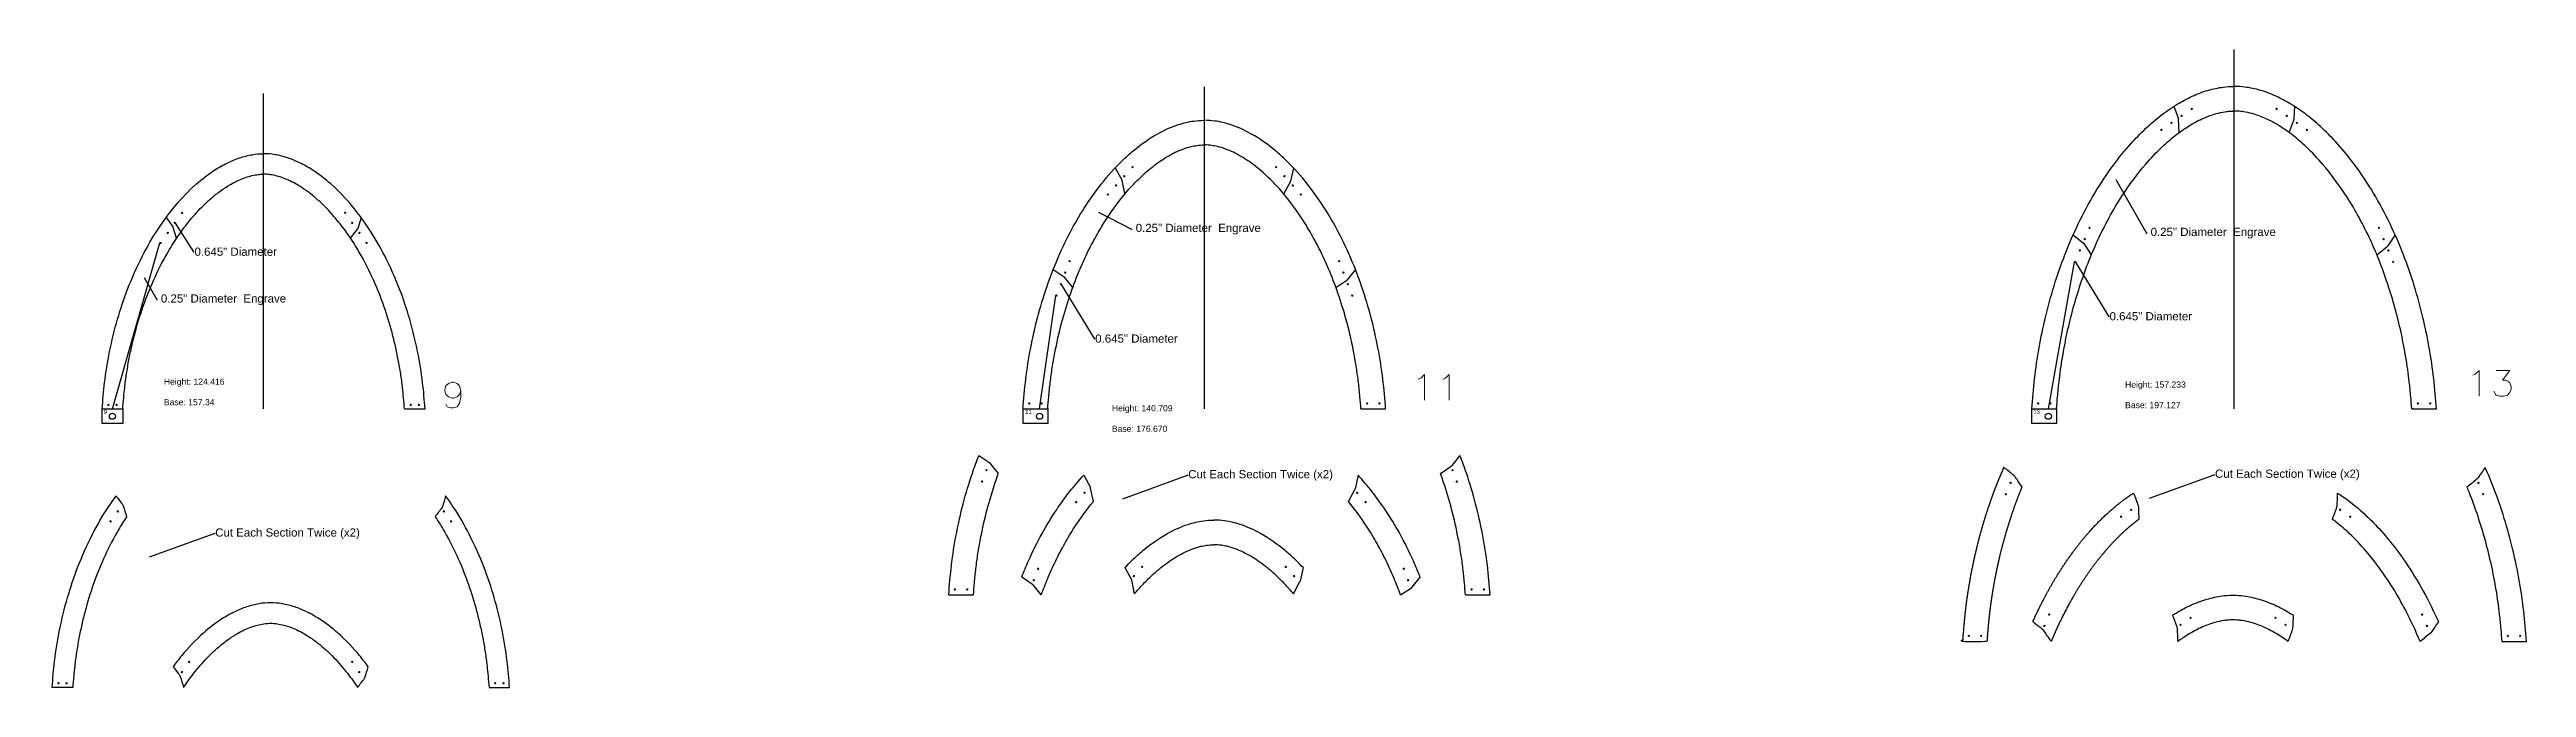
# Model space of a CAD drawing. Header units: inches. Extents: x -1683 to 11264, y -1696 to 4470.
# Drawn here: x 1567 to 2774, y -1476 to -1165 of the extents above; entities that cross this region are included whole.
import ezdxf
from ezdxf import colors
from ezdxf.entities.mleader import LeaderData, LeaderLine
from ezdxf.math import Vec2, Vec3

# ---------------------------------------------------------------- set-up
doc = ezdxf.new("R2010")
doc.units = ezdxf.units.IN
doc.header["$MEASUREMENT"] = 0
doc.layers.add('Anchoring', color=1, linetype='Continuous')
doc.layers.add('Annotation', color=7, linetype='Continuous', lineweight=9)
doc.layers.add('Drilling', color=3, linetype='Continuous', lineweight=13)
doc.styles.get("Standard").update_dxf_attribs({"font": 'Arial.ttf'})

msp = doc.modelspace()

# ---------------------------------------------------------------- texts
at = {"layer": 'Annotation', "attachment_point": 1}
for s, width, insert, char_height in [('Height: 124.416\\P \\PBase: 157.34', 45.21016, (1623.169, -1325.773), 3), ('Height: 157.233\\P \\PBase: 197.127', 45.21016, (2578.683, -1327.204), 3), ('Height: 140.709\\P \\PBase: 176.670', 45.21016, (2085.047, -1338.731), 3), ('9', 4, (1593.904, -1341.02), 2), ('11', 4, (2042.836, -1341.016), 2), ('13', 4, (2534.041, -1340.958), 2)]:
    msp.add_mtext_dynamic_manual_height_columns(s, width=width, gutter_width=1, heights=[0], dxfattribs=dict(at, insert=insert, char_height=char_height))

# ---------------------------------------------------------------- linework, layer by layer
for p, q in [((2631.821, -1340.609), (2631.821, -1165.419)), ((1671.783, -1340.609), (1671.783, -1186.775)), ((2130.101, -1340.609), (2130.101, -1183.64)), ((2602.479, -1193.093), (2604.692, -1199.153)), ((2661.164, -1193.093), (2660.889, -1199.539)), ((2605.026, -1205.9), (2604.752, -1199.454)), ((2658.617, -1205.9), (2660.83, -1199.839)), ((2086.724, -1223.031), (2089.956, -1228.932)), ((2091.433, -1235.794), (2090.058, -1229.208)), ((2168.769, -1235.794), (2172.001, -1229.893)), ((2173.478, -1223.031), (2172.103, -1229.617)), ((1624.26, -1247.34), (1627.627, -1251.78)), ((1629.401, -1257.429), (1627.787, -1252.095)), ((1714.165, -1257.429), (1717.532, -1252.988)), ((1719.306, -1247.34), (1717.693, -1252.674)), ((2553.392, -1255.764), (2558.469, -1259.801)), ((2562.302, -1265.403), (2558.676, -1260.025)), ((2701.341, -1265.403), (2706.418, -1261.366)), ((2710.251, -1255.764), (2706.625, -1261.143)), ((2056.498, -1272.571), (2061.804, -1276.13)), ((2065.995, -1281.35), (2062.031, -1276.34)), ((2194.207, -1281.35), (2199.513, -1277.791)), ((2203.705, -1272.571), (2199.74, -1277.581)), ((1593.113, -1340.609), (1603.146, -1340.609)), ((1740.42, -1340.609), (1750.453, -1340.609)), ((2041.766, -1340.609), (2053.805, -1340.609)), ((2206.397, -1340.609), (2218.436, -1340.609)), ((2533.261, -1340.609), (2545.298, -1340.609)), ((2718.345, -1340.609), (2730.382, -1340.609)), ((2020.294, -1363.215), (2025.6, -1366.774)), ((2254.613, -1363.215), (2250.649, -1368.225)), ((2029.792, -1371.994), (2025.827, -1366.984)), ((2071.358, -1372.934), (2074.589, -1378.836)), ((2204.977, -1372.934), (2203.602, -1379.52)), ((2245.116, -1371.994), (2250.422, -1368.435)), ((2076.067, -1385.697), (2074.691, -1379.111)), ((2200.268, -1385.697), (2203.5, -1379.796)), ((2041.131, -1422.474), (2046.437, -1426.033)), ((2091.419, -1417.875), (2094.651, -1423.776)), ((2178.173, -1417.875), (2176.798, -1424.461)), ((2235.203, -1422.474), (2231.239, -1427.484)), ((2005.563, -1431.253), (2017.602, -1431.253)), ((2050.629, -1431.253), (2046.664, -1426.243)), ((2096.128, -1430.638), (2094.753, -1424.052)), ((2173.465, -1430.638), (2176.696, -1424.737)), ((2225.706, -1431.253), (2231.012, -1427.694)), ((2257.306, -1431.253), (2269.345, -1431.253))]:
    msp.add_line(p, q)
for points, knots in [([(2533.261, -1340.609), (2533.647, -1335.671), (2534.429, -1325.67), (2536.669, -1310.769), (2539.786, -1295.665), (2543.922, -1280.546), (2549.193, -1265.288), (2555.748, -1250.151), (2563.584, -1235.469), (2572.198, -1222.443), (2580.638, -1212.008), (2588.46, -1203.956), (2596.03, -1197.448), (2603.619, -1192.175), (2611.294, -1188.053), (2618.814, -1185.176), (2625.661, -1183.685), (2629.972, -1183.385), (2631.733, -1183.376), (2631.821, -1183.376)], [0, 0, 0, 0, 23.44272951, 47.48790334, 71.28652079, 96.43153171, 121.64926106, 147.65862289, 174.4507282, 200.344127, 221.48074969, 237.90101391, 253.43158941, 268.68056805, 281.56358504, 294.58982529, 306.67682907, 314.59059555, 315.00771633, 315.00771633, 315.00771633, 315.00771633]), ([(2730.382, -1340.609), (2729.996, -1335.671), (2729.214, -1325.67), (2726.974, -1310.769), (2723.856, -1295.665), (2719.721, -1280.546), (2714.45, -1265.288), (2707.894, -1250.151), (2700.059, -1235.469), (2691.445, -1222.443), (2683.005, -1212.008), (2675.183, -1203.956), (2667.613, -1197.448), (2660.023, -1192.175), (2652.349, -1188.053), (2644.829, -1185.176), (2637.981, -1183.685), (2633.671, -1183.385), (2631.91, -1183.376), (2631.821, -1183.376)], [0, 0, 0, 0, 23.44272951, 47.48790334, 71.28652079, 96.43153171, 121.64926106, 147.65862289, 174.4507282, 200.344127, 221.48074969, 237.90101391, 253.43158941, 268.68056805, 281.56358504, 294.58982529, 306.67682907, 314.59059555, 315.00771633, 315.00771633, 315.00771633, 315.00771633]), ([(2041.766, -1340.609), (2042.156, -1335.774), (2042.958, -1325.81), (2045.32, -1310.947), (2048.697, -1295.929), (2053.323, -1280.475), (2059.204, -1265.495), (2065.997, -1251.73), (2072.809, -1240.502), (2080.614, -1229.696), (2088.077, -1221.317), (2097.247, -1213.009), (2106.142, -1206.686), (2116.326, -1202.065), (2124.04, -1200.227), (2128.325, -1199.909), (2130.025, -1199.9), (2130.101, -1199.9)], [0, 0, 0, 0, 22.95829903, 47.31975376, 71.17998255, 95.795914, 123.62835678, 147.27386074, 168.38927496, 185.73333268, 210.3403634, 221.32184541, 244.30298053, 261.67977681, 273.94766311, 281.62632112, 281.98489977, 281.98489977, 281.98489977, 281.98489977]), ([(2218.436, -1340.609), (2218.047, -1335.774), (2217.244, -1325.81), (2214.882, -1310.947), (2211.506, -1295.929), (2206.879, -1280.475), (2200.998, -1265.495), (2194.206, -1251.73), (2187.393, -1240.502), (2179.589, -1229.696), (2172.126, -1221.317), (2162.955, -1213.009), (2154.061, -1206.686), (2143.876, -1202.065), (2136.163, -1200.227), (2131.877, -1199.909), (2130.177, -1199.9), (2130.101, -1199.9)], [0, 0, 0, 0, 22.95829903, 47.31975376, 71.17998255, 95.795914, 123.62835678, 147.27386074, 168.38927496, 185.73333268, 210.3403634, 221.32184541, 244.30298053, 261.67977681, 273.94766311, 281.62632112, 281.98489977, 281.98489977, 281.98489977, 281.98489977]), ([(2545.298, -1340.609), (2545.454, -1338.606), (2545.611, -1336.627), (2545.992, -1332.206), (2546.222, -1329.779), (2546.714, -1325.403), (2546.968, -1323.414), (2547.533, -1319.426), (2547.844, -1317.43), (2548.521, -1313.399), (2548.888, -1311.363), (2549.668, -1307.312), (2550.081, -1305.294), (2551.397, -1299.265), (2552.375, -1295.28), (2554.546, -1287.362), (2555.736, -1283.428), (2558.322, -1275.656), (2559.719, -1271.819), (2562.74, -1264.253), (2564.364, -1260.518), (2569.58, -1249.49), (2573.499, -1242.395), (2581.193, -1230.689), (2584.756, -1225.895), (2591.149, -1218.441), (2593.833, -1215.599), (2598.735, -1210.963), (2600.896, -1209.09), (2605.343, -1205.608), (2607.624, -1204.003), (2612.283, -1201.131), (2614.656, -1199.867), (2619.045, -1197.937), (2621.052, -1197.208), (2624.475, -1196.254), (2625.895, -1195.945), (2628.119, -1195.606), (2628.939, -1195.514), (2630.281, -1195.416), (2630.802, -1195.392), (2631.488, -1195.378), (2631.656, -1195.376), (2631.821, -1195.376)], [1.48285094, 1.48285094, 1.48285094, 1.48285094, 11.02585583, 11.02585583, 23.06717692, 23.06717692, 33.11490463, 33.11490463, 43.16263234, 43.16263234, 53.38270345, 53.38270345, 63.60277456, 63.60277456, 84.04291677, 84.04291677, 104.48305898, 104.48305898, 124.9232012, 124.9232012, 145.36334341, 145.36334341, 186.24362784, 186.24362784, 216.79705978, 216.79705978, 237.23331474, 237.23331474, 252.51467949, 252.51467949, 267.79604424, 267.79604424, 283.07740899, 283.07740899, 295.84059016, 295.84059016, 304.96961643, 304.96961643, 310.38135183, 310.38135183, 313.83893275, 313.83893275, 314.9523824, 314.9523824, 314.9523824, 314.9523824]), ([(2718.345, -1340.609), (2718.188, -1338.606), (2718.031, -1336.627), (2717.651, -1332.206), (2717.421, -1329.779), (2716.929, -1325.403), (2716.675, -1323.414), (2716.11, -1319.426), (2715.799, -1317.43), (2715.122, -1313.399), (2714.755, -1311.363), (2713.975, -1307.312), (2713.562, -1305.294), (2712.246, -1299.265), (2711.267, -1295.28), (2709.097, -1287.362), (2707.906, -1283.428), (2705.32, -1275.656), (2703.924, -1271.819), (2700.903, -1264.253), (2699.279, -1260.518), (2694.062, -1249.49), (2690.144, -1242.395), (2682.45, -1230.689), (2678.887, -1225.895), (2672.494, -1218.441), (2669.81, -1215.599), (2664.907, -1210.963), (2662.747, -1209.09), (2658.299, -1205.608), (2656.019, -1204.003), (2651.36, -1201.131), (2648.987, -1199.867), (2644.597, -1197.937), (2642.591, -1197.208), (2639.168, -1196.254), (2637.748, -1195.945), (2635.524, -1195.606), (2634.704, -1195.514), (2633.362, -1195.416), (2632.841, -1195.392), (2632.154, -1195.378), (2631.987, -1195.376), (2631.821, -1195.376)], [1.48285094, 1.48285094, 1.48285094, 1.48285094, 11.02585583, 11.02585583, 23.06717692, 23.06717692, 33.11490463, 33.11490463, 43.16263234, 43.16263234, 53.38270345, 53.38270345, 63.60277456, 63.60277456, 84.04291677, 84.04291677, 104.48305898, 104.48305898, 124.9232012, 124.9232012, 145.36334341, 145.36334341, 186.24362784, 186.24362784, 216.79705978, 216.79705978, 237.23331474, 237.23331474, 252.51467949, 252.51467949, 267.79604424, 267.79604424, 283.07740899, 283.07740899, 295.84059016, 295.84059016, 304.96961643, 304.96961643, 310.38135183, 310.38135183, 313.83893275, 313.83893275, 314.9523824, 314.9523824, 314.9523824, 314.9523824]), ([(1593.113, -1340.609), (1593.461, -1336.329), (1594.224, -1326.959), (1596.632, -1312.317), (1600.328, -1297.072), (1605.562, -1281.418), (1612.127, -1266.652), (1619.904, -1253.203), (1628.573, -1241.322), (1637.838, -1231.568), (1646.776, -1224.665), (1653.955, -1220.583), (1660.029, -1218.061), (1665.957, -1216.57), (1669.875, -1216.178), (1671.783, -1216.193)], [0, 0, 0, 0, 20.32349417, 44.50216764, 70.16710996, 94.52378945, 122.55689248, 146.52927907, 167.94811332, 192.07046256, 209.95498048, 221.21555698, 231.07162155, 241.03618895, 249.92533297, 249.92533297, 249.92533297, 249.92533297]), ([(1750.453, -1340.609), (1750.105, -1336.329), (1749.342, -1326.959), (1746.934, -1312.317), (1743.238, -1297.072), (1738.004, -1281.418), (1731.439, -1266.652), (1723.662, -1253.203), (1714.993, -1241.322), (1705.728, -1231.568), (1696.79, -1224.665), (1689.611, -1220.583), (1683.537, -1218.061), (1677.609, -1216.57), (1673.691, -1216.178), (1671.783, -1216.193)], [0, 0, 0, 0, 20.32349417, 44.50216764, 70.16710996, 94.52378945, 122.55689248, 146.52927907, 167.94811332, 192.07046256, 209.95498048, 221.21555698, 231.07162155, 241.03618895, 249.92533297, 249.92533297, 249.92533297, 249.92533297]), ([(2053.805, -1340.609), (2053.965, -1338.624), (2054.126, -1336.665), (2054.51, -1332.357), (2054.74, -1330.023), (2055.293, -1325.314), (2055.625, -1322.899), (2056.381, -1318.062), (2056.804, -1315.642), (2058.195, -1308.382), (2059.277, -1303.585), (2061.688, -1294.412), (2062.997, -1290.03), (2065.875, -1281.527), (2067.438, -1277.395), (2070.377, -1270.401), (2071.682, -1267.506), (2074.436, -1261.824), (2075.886, -1259.035), (2078.948, -1253.571), (2080.562, -1250.892), (2085.65, -1243.043), (2089.353, -1238.077), (2094.915, -1231.804), (2096.49, -1230.141), (2100.309, -1226.389), (2102.583, -1224.365), (2107.276, -1220.666), (2109.692, -1218.995), (2113.419, -1216.808), (2114.688, -1216.129), (2117.224, -1214.91), (2118.494, -1214.369), (2121.094, -1213.415), (2122.425, -1213.008), (2124.633, -1212.479), (2125.518, -1212.308), (2127.638, -1211.998), (2128.876, -1211.904), (2130.101, -1211.9)], [1.52846774, 1.52846774, 1.52846774, 1.52846774, 10.99326425, 10.99326425, 22.62710904, 22.62710904, 34.90207707, 34.90207707, 47.1770451, 47.1770451, 71.72698116, 71.72698116, 94.6724656, 94.6724656, 116.92592192, 116.92592192, 132.93461419, 132.93461419, 148.94330646, 148.94330646, 164.95199873, 164.95199873, 196.96938326, 196.96938326, 209.10243907, 209.10243907, 225.53653045, 225.53653045, 241.97062183, 241.97062183, 250.30434509, 250.30434509, 258.63806835, 258.63806835, 267.40047622, 267.40047622, 273.364576, 273.364576, 281.91436485, 281.91436485, 281.91436485, 281.91436485]), ([(2206.397, -1340.609), (2206.237, -1338.624), (2206.077, -1336.665), (2205.692, -1332.357), (2205.462, -1330.023), (2204.91, -1325.314), (2204.577, -1322.899), (2203.821, -1318.062), (2203.398, -1315.642), (2202.007, -1308.382), (2200.926, -1303.585), (2198.515, -1294.412), (2197.206, -1290.03), (2194.328, -1281.527), (2192.764, -1277.395), (2189.825, -1270.401), (2188.521, -1267.506), (2185.767, -1261.824), (2184.317, -1259.035), (2181.254, -1253.571), (2179.64, -1250.892), (2174.553, -1243.043), (2170.849, -1238.077), (2165.288, -1231.804), (2163.712, -1230.141), (2159.894, -1226.389), (2157.62, -1224.365), (2152.926, -1220.666), (2150.51, -1218.995), (2146.783, -1216.808), (2145.515, -1216.129), (2142.978, -1214.91), (2141.708, -1214.369), (2139.109, -1213.415), (2137.777, -1213.008), (2135.57, -1212.479), (2134.685, -1212.308), (2132.564, -1211.998), (2131.326, -1211.904), (2130.101, -1211.9)], [1.52846774, 1.52846774, 1.52846774, 1.52846774, 10.99326425, 10.99326425, 22.62710904, 22.62710904, 34.90207707, 34.90207707, 47.1770451, 47.1770451, 71.72698116, 71.72698116, 94.6724656, 94.6724656, 116.92592192, 116.92592192, 132.93461419, 132.93461419, 148.94330646, 148.94330646, 164.95199873, 164.95199873, 196.96938326, 196.96938326, 209.10243907, 209.10243907, 225.53653045, 225.53653045, 241.97062183, 241.97062183, 250.30434509, 250.30434509, 258.63806835, 258.63806835, 267.40047622, 267.40047622, 273.364576, 273.364576, 281.91436485, 281.91436485, 281.91436485, 281.91436485]), ([(1603.146, -1340.609), (1603.298, -1338.746), (1603.45, -1336.906), (1603.764, -1333.45), (1603.923, -1331.827), (1604.23, -1329.087), (1604.367, -1327.959), (1604.667, -1325.696), (1604.829, -1324.564), (1605.348, -1321.168), (1605.739, -1318.905), (1606.597, -1314.419), (1607.062, -1312.197), (1608.065, -1307.784), (1608.604, -1305.589), (1610.342, -1299.047), (1611.66, -1294.741), (1614.632, -1286.261), (1616.285, -1282.088), (1620.109, -1273.538), (1622.315, -1269.174), (1626.28, -1262.268), (1627.915, -1259.633), (1631.361, -1254.518), (1633.17, -1252.042), (1637.204, -1246.997), (1639.452, -1244.454), (1643.108, -1240.774), (1644.438, -1239.521), (1647.165, -1237.126), (1648.557, -1235.99), (1651.534, -1233.759), (1653.126, -1232.677), (1655.867, -1231.021), (1657.001, -1230.393), (1659.204, -1229.291), (1660.268, -1228.812), (1662.386, -1227.971), (1663.437, -1227.611), (1665.575, -1226.999), (1666.656, -1226.749), (1668.187, -1226.479), (1668.637, -1226.411), (1669.508, -1226.302), (1669.93, -1226.261), (1670.806, -1226.203), (1671.257, -1226.189), (1671.706, -1226.193), (1671.707, -1226.193), (1671.708, -1226.193), (1671.71, -1226.193), (1671.734, -1226.193), (1671.759, -1226.193), (1671.783, -1226.193)], [1.28666097, 1.28666097, 1.28666097, 1.28666097, 10.1676099, 10.1676099, 18.21260647, 18.21260647, 23.94124963, 23.94124963, 29.66989278, 29.66989278, 41.12717909, 41.12717909, 52.39341741, 52.39341741, 63.65965573, 63.65965573, 86.19213237, 86.19213237, 108.72460901, 108.72460901, 133.3963671, 133.3963671, 149.18553413, 149.18553413, 164.97470116, 164.97470116, 182.68285164, 182.68285164, 192.39196562, 192.39196562, 202.1010796, 202.1010796, 212.75445595, 212.75445595, 220.14330392, 220.14330392, 227.00212495, 227.00212495, 233.86094597, 233.86094597, 240.719767, 240.719767, 243.6765654, 243.6765654, 246.6333638, 246.6333638, 249.92533297, 249.92533297, 249.92533297, 249.93493179, 249.93493179, 249.93493179, 250.11394392, 250.11394392, 250.11394392, 250.11394392]), ([(1671.722, -1224.593), (1671.746, -1224.593), (1671.771, -1224.593), (1671.795, -1224.593), (1671.795, -1224.593), (1671.795, -1224.593)], [249.934931785, 249.934931785, 249.934931785, 249.934931785, 250.112153799, 250.112153799, 250.11394392, 250.11394392, 250.11394392, 250.11394392]), ([(1671.741, -1222.193), (1671.765, -1222.193), (1671.789, -1222.193), (1671.814, -1222.193), (1671.814, -1222.193), (1671.814, -1222.193)], [249.934931785, 249.934931785, 249.934931785, 249.934931785, 250.112153799, 250.112153799, 250.11394392, 250.11394392, 250.11394392, 250.11394392]), ([(1671.825, -1222.193), (1671.801, -1222.193), (1671.777, -1222.193), (1671.752, -1222.193), (1671.752, -1222.193), (1671.752, -1222.193)], [249.934931785, 249.934931785, 249.934931785, 249.934931785, 250.112153799, 250.112153799, 250.11394392, 250.11394392, 250.11394392, 250.11394392]), ([(1671.844, -1224.593), (1671.819, -1224.593), (1671.795, -1224.593), (1671.771, -1224.593), (1671.771, -1224.593), (1671.77, -1224.593)], [249.934931785, 249.934931785, 249.934931785, 249.934931785, 250.112153799, 250.112153799, 250.11394392, 250.11394392, 250.11394392, 250.11394392]), ([(1740.42, -1340.609), (1740.268, -1338.746), (1740.116, -1336.906), (1739.802, -1333.45), (1739.642, -1331.827), (1739.336, -1329.087), (1739.199, -1327.959), (1738.899, -1325.696), (1738.737, -1324.564), (1738.218, -1321.168), (1737.827, -1318.905), (1736.968, -1314.419), (1736.504, -1312.197), (1735.501, -1307.784), (1734.962, -1305.589), (1733.224, -1299.047), (1731.906, -1294.741), (1728.934, -1286.261), (1727.281, -1282.088), (1723.457, -1273.538), (1721.251, -1269.174), (1717.286, -1262.268), (1715.651, -1259.633), (1712.205, -1254.518), (1710.396, -1252.042), (1706.362, -1246.997), (1704.114, -1244.454), (1700.458, -1240.774), (1699.128, -1239.521), (1696.401, -1237.126), (1695.009, -1235.99), (1692.032, -1233.759), (1690.44, -1232.677), (1687.699, -1231.021), (1686.565, -1230.393), (1684.362, -1229.291), (1683.298, -1228.812), (1681.18, -1227.971), (1680.129, -1227.611), (1677.991, -1226.999), (1676.91, -1226.749), (1675.379, -1226.479), (1674.928, -1226.411), (1674.058, -1226.302), (1673.636, -1226.261), (1672.76, -1226.203), (1672.309, -1226.189), (1671.86, -1226.193), (1671.859, -1226.193), (1671.858, -1226.193), (1671.856, -1226.193), (1671.832, -1226.193), (1671.807, -1226.193), (1671.783, -1226.193)], [1.28666097, 1.28666097, 1.28666097, 1.28666097, 10.1676099, 10.1676099, 18.21260647, 18.21260647, 23.94124963, 23.94124963, 29.66989278, 29.66989278, 41.12717909, 41.12717909, 52.39341741, 52.39341741, 63.65965573, 63.65965573, 86.19213237, 86.19213237, 108.72460901, 108.72460901, 133.3963671, 133.3963671, 149.18553413, 149.18553413, 164.97470116, 164.97470116, 182.68285164, 182.68285164, 192.39196562, 192.39196562, 202.1010796, 202.1010796, 212.75445595, 212.75445595, 220.14330392, 220.14330392, 227.00212495, 227.00212495, 233.86094597, 233.86094597, 240.719767, 240.719767, 243.6765654, 243.6765654, 246.6333638, 246.6333638, 249.92533297, 249.92533297, 249.92533297, 249.93493179, 249.93493179, 249.93493179, 250.11394392, 250.11394392, 250.11394392, 250.11394392]), ([(2005.563, -1431.253), (2005.952, -1426.419), (2006.755, -1416.454), (2009.117, -1401.591), (2012.493, -1386.574), (2016.311, -1373.82), (2019.169, -1366.064), (2020.294, -1363.215)], [0, 0, 0, 0, 22.95829903, 47.31975376, 71.17998255, 95.795914, 110.29409341, 110.29409341, 110.29409341, 110.29409341]), ([(2269.345, -1431.253), (2268.955, -1426.419), (2268.153, -1416.454), (2265.791, -1401.591), (2262.414, -1386.574), (2258.596, -1373.82), (2255.739, -1366.064), (2254.613, -1363.215)], [0, 0, 0, 0, 22.95829903, 47.31975376, 71.17998255, 95.795914, 110.29409341, 110.29409341, 110.29409341, 110.29409341]), ([(2017.602, -1431.253), (2017.762, -1429.268), (2017.922, -1427.309), (2018.306, -1423.002), (2018.537, -1420.668), (2019.089, -1415.959), (2019.422, -1413.544), (2020.178, -1408.706), (2020.601, -1406.286), (2021.992, -1399.027), (2023.073, -1394.229), (2025.484, -1385.056), (2026.793, -1380.674), (2028.749, -1374.897), (2029.261, -1373.442), (2029.792, -1371.994)], [1.52846774, 1.52846774, 1.52846774, 1.52846774, 10.99326425, 10.99326425, 22.62710904, 22.62710904, 34.90207707, 34.90207707, 47.1770451, 47.1770451, 71.72698116, 71.72698116, 94.6724656, 94.6724656, 102.4403192, 102.4403192, 102.4403192, 102.4403192]), ([(2041.131, -1422.474), (2042.167, -1419.854), (2045.194, -1412.65), (2050.63, -1401.634), (2057.443, -1390.405), (2064.263, -1380.962), (2068.945, -1375.497), (2071.358, -1372.934)], [110.29409341, 110.29409341, 110.29409341, 110.29409341, 123.62835678, 147.27386074, 168.38927496, 185.73333268, 202.38682004, 202.38682004, 202.38682004, 202.38682004]), ([(2235.203, -1422.474), (2234.168, -1419.854), (2231.14, -1412.65), (2225.705, -1401.634), (2218.892, -1390.405), (2212.072, -1380.962), (2207.39, -1375.497), (2204.977, -1372.934)], [110.29409341, 110.29409341, 110.29409341, 110.29409341, 123.62835678, 147.27386074, 168.38927496, 185.73333268, 202.38682004, 202.38682004, 202.38682004, 202.38682004]), ([(2257.306, -1431.253), (2257.146, -1429.268), (2256.985, -1427.309), (2256.601, -1423.002), (2256.371, -1420.668), (2255.818, -1415.959), (2255.486, -1413.544), (2254.73, -1408.706), (2254.307, -1406.286), (2252.916, -1399.027), (2251.835, -1394.229), (2249.423, -1385.056), (2248.115, -1380.674), (2246.159, -1374.897), (2245.646, -1373.442), (2245.116, -1371.994)], [1.52846774, 1.52846774, 1.52846774, 1.52846774, 10.99326425, 10.99326425, 22.62710904, 22.62710904, 34.90207707, 34.90207707, 47.1770451, 47.1770451, 71.72698116, 71.72698116, 94.6724656, 94.6724656, 102.4403192, 102.4403192, 102.4403192, 102.4403192]), ([(2774.232, -1453.898), (2770.22, -1453.898), (2766.208, -1453.898), (2762.196, -1453.898), (2762.039, -1451.895), (2761.882, -1449.916), (2761.502, -1445.495), (2761.272, -1443.068), (2760.779, -1438.692), (2760.525, -1436.703), (2759.96, -1432.715), (2759.65, -1430.719), (2758.973, -1426.688), (2758.605, -1424.652), (2757.826, -1420.601), (2757.412, -1418.583), (2756.096, -1412.554), (2755.118, -1408.57), (2752.948, -1400.651), (2751.757, -1396.717), (2749.171, -1388.945), (2747.774, -1385.108), (2745.913, -1380.445), (2745.555, -1379.567), (2745.191, -1378.692), (2746.884, -1377.347), (2748.576, -1376.001), (2750.269, -1374.655), (2750.348, -1374.592), (2750.419, -1374.516), (2750.476, -1374.432), (2751.684, -1372.639), (2752.893, -1370.846), (2754.102, -1369.053), (2755.539, -1372.269), (2758.945, -1380.441), (2763.571, -1393.835), (2767.707, -1408.954), (2770.824, -1424.058), (2773.065, -1438.959), (2773.846, -1448.961), (2774.232, -1453.898)], [0, 0, 0, 0, 1, 1, 1, 10.54300489, 10.54300489, 22.58432598, 22.58432598, 32.63205369, 32.63205369, 42.6797814, 42.6797814, 52.89985251, 52.89985251, 63.11992362, 63.11992362, 83.56006583, 83.56006583, 104.00020805, 104.00020805, 124.44035026, 124.44035026, 129.19614816, 129.19614816, 129.19614816, 130.19614816, 130.19614816, 130.19614816, 130.50087071, 130.50087071, 130.50087071, 131.50087071, 131.50087071, 131.50087071, 148.17708134, 173.39481069, 198.5398216, 222.33843905, 246.38361289, 269.82634239, 269.82634239, 269.82634239, 269.82634239]), ([(1605.043, -1393.096), (1604.505, -1391.317), (1603.967, -1389.539), (1603.43, -1387.761), (1603.396, -1387.649), (1603.34, -1387.54), (1603.269, -1387.447), (1602.147, -1385.967), (1601.025, -1384.486), (1599.902, -1383.006), (1598.571, -1384.822), (1594.406, -1390.841), (1587.769, -1402.319), (1581.204, -1417.085), (1575.97, -1432.738), (1572.275, -1447.984), (1569.866, -1462.625), (1569.103, -1471.996), (1568.755, -1476.275), (1572.099, -1476.275), (1575.444, -1476.275), (1578.788, -1476.275), (1578.94, -1474.412), (1579.092, -1472.573), (1579.406, -1469.116), (1579.566, -1467.494), (1579.872, -1464.754), (1580.009, -1463.626), (1580.309, -1461.362), (1580.471, -1460.23), (1580.99, -1456.835), (1581.381, -1454.572), (1582.24, -1450.086), (1582.704, -1447.864), (1583.707, -1443.45), (1584.247, -1441.256), (1585.984, -1434.714), (1587.302, -1430.408), (1590.274, -1421.928), (1591.927, -1417.755), (1595.751, -1409.204), (1597.957, -1404.841), (1601.851, -1398.058), (1603.407, -1395.542), (1605.043, -1393.096)], [0, 0, 0, 0, 1, 1, 1, 1.35324841, 1.35324841, 1.35324841, 2.35324841, 2.35324841, 2.35324841, 13.00910549, 36.98149208, 65.01459511, 89.37127459, 115.03621692, 139.21489039, 159.53838456, 159.53838456, 159.53838456, 160.53838456, 160.53838456, 160.53838456, 169.41933348, 169.41933348, 177.46433006, 177.46433006, 183.19297321, 183.19297321, 188.92161637, 188.92161637, 200.37890268, 200.37890268, 211.645141, 211.645141, 222.91137932, 222.91137932, 245.44385596, 245.44385596, 267.9763326, 267.9763326, 292.64809069, 292.64809069, 307.71138539, 307.71138539, 307.71138539, 307.71138539]), ([(1791.622, -1476.275), (1788.278, -1476.275), (1784.933, -1476.275), (1781.589, -1476.275), (1781.437, -1474.412), (1781.285, -1472.573), (1780.971, -1469.116), (1780.811, -1467.494), (1780.505, -1464.754), (1780.368, -1463.626), (1780.068, -1461.362), (1779.906, -1460.23), (1779.387, -1456.835), (1778.995, -1454.572), (1778.137, -1450.086), (1777.673, -1447.864), (1776.67, -1443.45), (1776.13, -1441.256), (1774.393, -1434.714), (1773.075, -1430.408), (1770.103, -1421.928), (1768.45, -1417.755), (1764.626, -1409.204), (1762.42, -1404.841), (1758.526, -1398.058), (1756.97, -1395.542), (1755.334, -1393.096), (1756.457, -1391.615), (1757.579, -1390.135), (1758.701, -1388.655), (1758.772, -1388.561), (1758.828, -1388.453), (1758.862, -1388.34), (1759.399, -1386.562), (1759.937, -1384.784), (1760.475, -1383.006), (1761.806, -1384.822), (1765.971, -1390.841), (1772.608, -1402.319), (1779.173, -1417.085), (1784.407, -1432.738), (1788.102, -1447.984), (1790.511, -1462.625), (1791.274, -1471.996), (1791.622, -1476.275)], [0, 0, 0, 0, 1, 1, 1, 9.88094893, 9.88094893, 17.9259455, 17.9259455, 23.65458866, 23.65458866, 29.38323181, 29.38323181, 40.84051812, 40.84051812, 52.10675644, 52.10675644, 63.37299476, 63.37299476, 85.9054714, 85.9054714, 108.43794804, 108.43794804, 133.10970613, 133.10970613, 148.17300083, 148.17300083, 148.17300083, 149.17300083, 149.17300083, 149.17300083, 149.52624924, 149.52624924, 149.52624924, 150.52624924, 150.52624924, 150.52624924, 161.18210632, 185.15449291, 213.18759594, 237.54427543, 263.20921775, 287.38789123, 307.71138539, 307.71138539, 307.71138539, 307.71138539]), ([(2050.629, -1431.253), (2051.618, -1428.554), (2052.668, -1425.878), (2055.011, -1420.304), (2056.315, -1417.41), (2059.069, -1411.728), (2060.52, -1408.939), (2063.582, -1403.475), (2065.196, -1400.796), (2069.728, -1393.803), (2072.783, -1389.613), (2076.067, -1385.697)], [102.4403192, 102.4403192, 102.4403192, 102.4403192, 116.92592192, 116.92592192, 132.93461419, 132.93461419, 148.94330646, 148.94330646, 164.95199873, 164.95199873, 191.73069325, 191.73069325, 191.73069325, 191.73069325]), ([(2225.706, -1431.253), (2224.717, -1428.554), (2223.667, -1425.878), (2221.324, -1420.304), (2220.019, -1417.41), (2217.266, -1411.728), (2215.815, -1408.939), (2212.753, -1403.475), (2211.139, -1400.796), (2206.607, -1393.803), (2203.552, -1389.613), (2200.268, -1385.697)], [102.4403192, 102.4403192, 102.4403192, 102.4403192, 116.92592192, 116.92592192, 132.93461419, 132.93461419, 148.94330646, 148.94330646, 164.95199873, 164.95199873, 191.73069325, 191.73069325, 191.73069325, 191.73069325]), ([(2681.971, -1388.034), (2681.967, -1388.136), (2681.946, -1388.238), (2681.911, -1388.334), (2681.174, -1390.354), (2680.436, -1392.375), (2679.698, -1394.395), (2680.338, -1394.866), (2680.974, -1395.349), (2683.828, -1397.584), (2685.989, -1399.458), (2690.891, -1404.094), (2693.575, -1406.936), (2699.969, -1414.39), (2703.532, -1419.184), (2711.226, -1430.89), (2715.144, -1437.985), (2719.956, -1448.158), (2721.223, -1451.013), (2722.422, -1453.898), (2724.115, -1452.552), (2725.807, -1451.207), (2727.5, -1449.861), (2727.579, -1449.798), (2727.65, -1449.721), (2727.707, -1449.637), (2728.915, -1447.844), (2730.124, -1446.052), (2731.333, -1444.259), (2730.528, -1442.458), (2727.316, -1435.535), (2721.141, -1423.964), (2712.527, -1410.937), (2704.086, -1400.503), (2696.265, -1392.451), (2689.188, -1386.368), (2684.411, -1382.975), (2682.246, -1381.587), (2682.154, -1383.736), (2682.063, -1385.885), (2681.971, -1388.034)], [0, 0, 0, 0, 0.30631372, 0.30631372, 0.30631372, 1.30631372, 1.30631372, 1.30631372, 5.64236393, 5.64236393, 20.92372868, 20.92372868, 41.35998363, 41.35998363, 71.91341558, 71.91341558, 112.79370001, 112.79370001, 128.47804432, 128.47804432, 128.47804432, 129.47804432, 129.47804432, 129.47804432, 129.78276687, 129.78276687, 129.78276687, 130.78276687, 130.78276687, 130.78276687, 140.11591807, 166.90802339, 192.80142218, 213.93804487, 230.3583091, 245.8888846, 258.05781807, 258.05781807, 258.05781807, 259.05781807, 259.05781807, 259.05781807, 259.05781807]), ([(2091.419, -1417.875), (2092.572, -1416.651), (2095.379, -1413.799), (2101.942, -1407.853), (2110.837, -1401.53), (2121.021, -1396.909), (2128.735, -1395.071), (2133.02, -1394.754), (2134.72, -1394.744), (2134.796, -1394.744)], [202.38682004, 202.38682004, 202.38682004, 202.38682004, 210.3403634, 221.32184541, 244.30298053, 261.67977681, 273.94766311, 281.62632112, 281.98489977, 281.98489977, 281.98489977, 281.98489977]), ([(2178.173, -1417.875), (2177.021, -1416.651), (2174.213, -1413.799), (2167.65, -1407.853), (2158.756, -1401.53), (2148.571, -1396.909), (2140.858, -1395.071), (2136.572, -1394.754), (2134.872, -1394.744), (2134.796, -1394.744)], [202.38682004, 202.38682004, 202.38682004, 202.38682004, 210.3403634, 221.32184541, 244.30298053, 261.67977681, 273.94766311, 281.62632112, 281.98489977, 281.98489977, 281.98489977, 281.98489977]), ([(2096.128, -1430.638), (2096.77, -1429.872), (2097.422, -1429.117), (2099.61, -1426.648), (2101.185, -1424.985), (2105.004, -1421.233), (2107.278, -1419.209), (2111.972, -1415.51), (2114.388, -1413.839), (2118.114, -1411.652), (2119.383, -1410.973), (2121.919, -1409.754), (2123.189, -1409.213), (2125.789, -1408.259), (2127.121, -1407.852), (2129.328, -1407.323), (2130.213, -1407.152), (2132.333, -1406.842), (2133.571, -1406.748), (2134.796, -1406.744)], [191.73069325, 191.73069325, 191.73069325, 191.73069325, 196.96938326, 196.96938326, 209.10243907, 209.10243907, 225.53653045, 225.53653045, 241.97062183, 241.97062183, 250.30434509, 250.30434509, 258.63806835, 258.63806835, 267.40047622, 267.40047622, 273.364576, 273.364576, 281.91436485, 281.91436485, 281.91436485, 281.91436485]), ([(2173.465, -1430.638), (2172.822, -1429.872), (2172.171, -1429.117), (2169.983, -1426.648), (2168.407, -1424.985), (2164.589, -1421.233), (2162.315, -1419.209), (2157.621, -1415.51), (2155.205, -1413.839), (2151.478, -1411.652), (2150.21, -1410.973), (2147.673, -1409.754), (2146.403, -1409.213), (2143.804, -1408.259), (2142.472, -1407.852), (2140.265, -1407.323), (2139.38, -1407.152), (2137.259, -1406.842), (2136.022, -1406.748), (2134.796, -1406.744)], [191.73069325, 191.73069325, 191.73069325, 191.73069325, 196.96938326, 196.96938326, 209.10243907, 209.10243907, 225.53653045, 225.53653045, 241.97062183, 241.97062183, 250.30434509, 250.30434509, 258.63806835, 258.63806835, 267.40047622, 267.40047622, 273.364576, 273.364576, 281.91436485, 281.91436485, 281.91436485, 281.91436485]), ([(1675.198, -1435.04), (1677.106, -1435.025), (1681.024, -1435.416), (1686.952, -1436.908), (1693.026, -1439.429), (1700.205, -1443.511), (1709.143, -1450.415), (1716.851, -1458.53), (1721.376, -1464.352), (1722.721, -1466.186), (1722.183, -1467.964), (1721.645, -1469.742), (1721.108, -1471.52), (1721.074, -1471.633), (1721.018, -1471.741), (1720.947, -1471.835), (1719.825, -1473.315), (1718.702, -1474.795), (1717.58, -1476.275), (1717.501, -1476.158), (1717.422, -1476.04), (1715.62, -1473.365), (1713.811, -1470.889), (1709.776, -1465.844), (1707.528, -1463.301), (1703.872, -1459.621), (1702.543, -1458.367), (1699.816, -1455.972), (1698.424, -1454.836), (1695.447, -1452.605), (1693.855, -1451.524), (1691.114, -1449.867), (1689.98, -1449.24), (1687.776, -1448.138), (1686.712, -1447.658), (1684.595, -1446.817), (1683.544, -1446.457), (1681.406, -1445.846), (1680.325, -1445.596), (1678.794, -1445.326), (1678.343, -1445.257), (1677.473, -1445.148), (1677.051, -1445.107), (1676.175, -1445.05), (1675.724, -1445.036), (1675.275, -1445.039), (1675.274, -1445.039), (1675.272, -1445.039), (1675.271, -1445.039), (1675.247, -1445.039), (1675.222, -1445.04), (1675.198, -1445.04), (1675.173, -1445.04), (1675.149, -1445.039), (1675.125, -1445.039), (1675.123, -1445.039), (1675.122, -1445.039), (1675.121, -1445.039), (1674.671, -1445.036), (1674.22, -1445.05), (1673.345, -1445.107), (1672.923, -1445.148), (1672.052, -1445.257), (1671.602, -1445.326), (1670.07, -1445.596), (1668.99, -1445.846), (1666.852, -1446.457), (1665.801, -1446.817), (1663.683, -1447.658), (1662.619, -1448.138), (1660.416, -1449.24), (1659.282, -1449.867), (1656.541, -1451.524), (1654.949, -1452.605), (1651.972, -1454.836), (1650.58, -1455.972), (1647.853, -1458.367), (1646.523, -1459.621), (1642.867, -1463.301), (1640.619, -1465.844), (1636.585, -1470.889), (1634.775, -1473.365), (1632.973, -1476.04), (1632.894, -1476.158), (1632.815, -1476.275), (1632.278, -1474.497), (1631.74, -1472.719), (1631.202, -1470.941), (1631.168, -1470.829), (1631.113, -1470.72), (1631.042, -1470.627), (1629.92, -1469.146), (1628.797, -1467.666), (1627.675, -1466.186), (1629.02, -1464.352), (1633.545, -1458.53), (1641.252, -1450.415), (1650.191, -1443.511), (1657.37, -1439.429), (1663.444, -1436.908), (1669.372, -1435.416), (1673.29, -1435.025), (1675.198, -1435.04)], [0, 0, 0, 0, 8.88914402, 18.85371142, 28.70977599, 39.97035249, 57.85487041, 81.97721965, 92.74019682, 92.74019682, 92.74019682, 93.74019682, 93.74019682, 93.74019682, 94.09344523, 94.09344523, 94.09344523, 95.09344523, 95.09344523, 95.09344523, 95.81931756, 95.81931756, 111.60848459, 111.60848459, 129.31663507, 129.31663507, 139.02574905, 139.02574905, 148.73486303, 148.73486303, 159.38823938, 159.38823938, 166.77708735, 166.77708735, 173.63590838, 173.63590838, 180.4947294, 180.4947294, 187.35355043, 187.35355043, 190.31034883, 190.31034883, 193.26714723, 193.26714723, 196.5591164, 196.5591164, 196.5591164, 196.56871521, 196.56871521, 196.56871521, 196.74772735, 196.74772735, 196.74772735, 196.92673948, 196.92673948, 196.92673948, 196.9363383, 196.9363383, 196.9363383, 200.22830747, 200.22830747, 203.18510587, 203.18510587, 206.14190427, 206.14190427, 213.00072529, 213.00072529, 219.85954632, 219.85954632, 226.71836734, 226.71836734, 234.10721532, 234.10721532, 244.76059167, 244.76059167, 254.46970565, 254.46970565, 264.17881963, 264.17881963, 281.8869701, 281.8869701, 297.67613714, 297.67613714, 298.40200946, 298.40200946, 298.40200946, 299.40200946, 299.40200946, 299.40200946, 299.75525787, 299.75525787, 299.75525787, 300.75525787, 300.75525787, 300.75525787, 311.51823505, 335.64058429, 353.52510221, 364.7856787, 374.64174328, 384.60631068, 393.4954547, 393.4954547, 393.4954547, 393.4954547]), ([(2604.114, -1447.151), (2604.149, -1447.247), (2604.169, -1447.349), (2604.174, -1447.452), (2604.265, -1449.6), (2604.357, -1451.749), (2604.448, -1453.898), (2606.064, -1452.708), (2607.707, -1451.593), (2611.705, -1449.129), (2614.078, -1447.865), (2618.468, -1445.934), (2620.474, -1445.206), (2623.898, -1444.252), (2625.317, -1443.943), (2627.541, -1443.604), (2628.361, -1443.511), (2629.703, -1443.414), (2630.224, -1443.39), (2630.911, -1443.376), (2631.078, -1443.374), (2631.244, -1443.374), (2631.409, -1443.374), (2631.577, -1443.376), (2632.263, -1443.39), (2632.784, -1443.414), (2634.126, -1443.511), (2634.946, -1443.604), (2637.17, -1443.943), (2638.59, -1444.252), (2642.013, -1445.206), (2644.02, -1445.934), (2648.409, -1447.865), (2650.782, -1449.129), (2654.78, -1451.593), (2656.423, -1452.708), (2658.039, -1453.898), (2658.777, -1451.878), (2659.514, -1449.857), (2660.252, -1447.837), (2660.287, -1447.741), (2660.307, -1447.639), (2660.312, -1447.537), (2660.403, -1445.388), (2660.495, -1443.239), (2660.586, -1441.09), (2660.038, -1440.739), (2657.176, -1438.954), (2651.771, -1436.051), (2644.251, -1433.174), (2637.404, -1431.683), (2633.093, -1431.383), (2631.332, -1431.374), (2631.244, -1431.374), (2631.156, -1431.374), (2629.395, -1431.383), (2625.084, -1431.683), (2618.236, -1433.174), (2610.717, -1436.051), (2605.311, -1438.954), (2602.449, -1440.739), (2601.901, -1441.09), (2602.639, -1443.111), (2603.376, -1445.131), (2604.114, -1447.151)], [0, 0, 0, 0, 0.30631372, 0.30631372, 0.30631372, 1.30631372, 1.30631372, 1.30631372, 12.25162827, 12.25162827, 27.53299301, 27.53299301, 40.29617418, 40.29617418, 49.42520046, 49.42520046, 54.83693585, 54.83693585, 58.29451678, 58.29451678, 59.40796643, 59.40796643, 59.40796643, 60.52141608, 60.52141608, 63.97899701, 63.97899701, 69.3907324, 69.3907324, 78.51975868, 78.51975868, 91.28293985, 91.28293985, 106.5643046, 106.5643046, 117.50961914, 117.50961914, 117.50961914, 118.50961914, 118.50961914, 118.50961914, 118.81593286, 118.81593286, 118.81593286, 119.81593286, 119.81593286, 119.81593286, 122.89597803, 135.77899502, 148.80523527, 160.89223905, 168.80600553, 169.22312631, 169.22312631, 169.22312631, 169.64024709, 177.55401357, 189.64101735, 202.6672576, 215.55027459, 218.63031976, 218.63031976, 218.63031976, 219.63031976, 219.63031976, 219.63031976, 219.63031976])]:
    msp.add_open_spline(points, degree=3, knots=knots)
for points in [[(2604.752, -1199.454), (2604.747, -1199.352), (2604.727, -1199.249), (2604.692, -1199.153)], [(2660.83, -1199.839), (2660.865, -1199.744), (2660.885, -1199.641), (2660.889, -1199.539)], [(1671.718, -1224.593), (1671.72, -1224.593), (1671.721, -1224.593), (1671.722, -1224.593)], [(1671.737, -1222.193), (1671.738, -1222.193), (1671.74, -1222.193), (1671.741, -1222.193)], [(1671.829, -1222.193), (1671.828, -1222.193), (1671.826, -1222.193), (1671.825, -1222.193)], [(1671.848, -1224.593), (1671.846, -1224.593), (1671.845, -1224.593), (1671.844, -1224.593)], [(2090.058, -1229.208), (2090.037, -1229.112), (2090.003, -1229.018), (2089.956, -1228.932)], [(2172.001, -1229.893), (2172.048, -1229.807), (2172.083, -1229.713), (2172.103, -1229.617)], [(1627.787, -1252.095), (1627.753, -1251.982), (1627.698, -1251.874), (1627.627, -1251.78)], [(1717.532, -1252.988), (1717.604, -1252.895), (1717.659, -1252.786), (1717.693, -1252.674)], [(2558.676, -1260.025), (2558.619, -1259.94), (2558.549, -1259.864), (2558.469, -1259.801)], [(2706.418, -1261.366), (2706.498, -1261.303), (2706.568, -1261.227), (2706.625, -1261.143)], [(2061.804, -1276.13), (2061.889, -1276.187), (2061.967, -1276.259), (2062.031, -1276.34)], [(2199.513, -1277.791), (2199.599, -1277.733), (2199.676, -1277.661), (2199.74, -1277.581)], [(2025.6, -1366.774), (2025.686, -1366.832), (2025.763, -1366.903), (2025.827, -1366.984)], [(2250.422, -1368.435), (2250.507, -1368.378), (2250.585, -1368.306), (2250.649, -1368.225)], [(2074.691, -1379.111), (2074.671, -1379.015), (2074.636, -1378.921), (2074.589, -1378.836)], [(2203.5, -1379.796), (2203.547, -1379.71), (2203.582, -1379.616), (2203.602, -1379.52)], [(2094.753, -1424.052), (2094.733, -1423.956), (2094.698, -1423.862), (2094.651, -1423.776)], [(2046.437, -1426.033), (2046.523, -1426.091), (2046.6, -1426.162), (2046.664, -1426.243)], [(2176.696, -1424.737), (2176.743, -1424.651), (2176.778, -1424.557), (2176.798, -1424.461)], [(2231.012, -1427.694), (2231.098, -1427.637), (2231.175, -1427.565), (2231.239, -1427.484)]]:
    msp.add_open_spline(points, degree=3)
for points, weights, knots in [([(2528.515, -1378.692), (2528.151, -1379.567), (2527.793, -1380.445), (2525.932, -1385.108), (2524.535, -1388.945), (2521.949, -1396.717), (2520.759, -1400.651), (2518.588, -1408.57), (2517.61, -1412.554), (2516.294, -1418.583), (2515.88, -1420.601), (2515.101, -1424.652), (2514.734, -1426.688), (2514.057, -1430.719), (2513.746, -1432.715), (2513.181, -1436.703), (2512.927, -1438.692), (2512.434, -1443.068), (2512.204, -1445.495), (2511.824, -1449.916), (2511.667, -1451.895), (2511.51, -1453.898), (2507.498, -1453.898), (2503.486, -1453.898), (2499.474, -1453.898), (2499.86, -1448.961), (2500.642, -1438.959), (2502.882, -1424.058), (2505.999, -1408.954), (2510.135, -1393.835), (2514.762, -1380.441), (2518.167, -1372.269), (2519.604, -1369.053), (2521.297, -1370.399), (2522.989, -1371.744), (2524.682, -1373.09), (2524.762, -1373.154), (2524.832, -1373.229), (2524.889, -1373.314), (2526.098, -1375.106), (2527.306, -1376.899), (2528.515, -1378.692)], [1, 1, 1, 1, 1, 1, 1, 1, 1, 1, 1, 1, 1, 1, 1, 1, 1, 1, 1, 1, 1, 1, 1, 1, 1, 1, 1, 1, 1, 1, 1, 1, 1, 1, 1, 1, 0.992216577777, 0.992216577777, 1, 1, 1, 1], [0, 0, 0, 0, 4.7557979, 4.7557979, 25.19594011, 25.19594011, 45.63608233, 45.63608233, 66.07622454, 66.07622454, 76.29629565, 76.29629565, 86.51636676, 86.51636676, 96.56409447, 96.56409447, 106.61182218, 106.61182218, 118.65314327, 118.65314327, 128.19614816, 128.19614816, 128.19614816, 129.19614816, 129.19614816, 129.19614816, 152.63887767, 176.6840515, 200.48266895, 225.62767987, 250.84540922, 267.52161985, 267.52161985, 267.52161985, 268.52161985, 268.52161985, 268.52161985, 268.82753385, 268.82753385, 268.82753385, 269.82753385, 269.82753385, 269.82753385, 269.82753385]), ([(2539.031, -1448.519), (2540.24, -1450.312), (2541.448, -1452.105), (2542.657, -1453.898), (2543.857, -1451.013), (2545.124, -1448.158), (2549.935, -1437.985), (2553.853, -1430.89), (2561.548, -1419.184), (2565.111, -1414.39), (2569.798, -1408.925), (2572.401, -1405.986), (2575.125, -1403.207), (2579.09, -1399.458), (2581.251, -1397.584), (2584.106, -1395.349), (2584.741, -1394.866), (2585.381, -1394.395), (2585.29, -1392.246), (2585.198, -1390.097), (2585.106, -1387.949), (2585.102, -1387.847), (2585.082, -1387.744), (2585.047, -1387.648), (2584.309, -1385.628), (2583.571, -1383.608), (2582.834, -1381.587), (2580.668, -1382.975), (2575.891, -1386.368), (2568.815, -1392.451), (2560.993, -1400.503), (2552.553, -1410.937), (2543.939, -1423.964), (2537.764, -1435.535), (2534.551, -1442.458), (2533.747, -1444.259), (2535.439, -1445.604), (2537.132, -1446.95), (2538.824, -1448.296), (2538.904, -1448.359), (2538.974, -1448.434), (2539.031, -1448.519)], [1, 1, 1, 1, 1, 1, 1, 1, 1, 1, 1, 1, 1, 1, 1, 1, 1, 1, 1, 1, 1, 1, 1, 1, 1, 1, 1, 1, 1, 1, 1, 1, 1, 1, 1, 1, 1, 1, 1, 0.992216577777, 0.992216577777, 1], [0, 0, 0, 0, 1, 1, 1, 16.68434431, 16.68434431, 57.56462874, 57.56462874, 88.11806069, 88.11806069, 94.94693626, 108.55431564, 108.55431564, 123.83568039, 123.83568039, 128.1717306, 128.1717306, 128.1717306, 129.1717306, 129.1717306, 129.1717306, 129.47804432, 129.47804432, 129.47804432, 130.47804432, 130.47804432, 130.47804432, 142.64697779, 158.17755329, 174.59781752, 195.73444021, 221.627839, 248.41994432, 257.75309552, 257.75309552, 257.75309552, 258.75309552, 258.75309552, 258.75309552, 259.05900953, 259.05900953, 259.05900953, 259.05900953])]:
    msp.add_rational_spline(points, weights, degree=3, knots=knots)
at = {"layer": 'Anchoring'}
for p, q in [((1598.129, -1340.609), (1621.29, -1259.624)), ((2541.298, -1340.609), (2554.04, -1268.823)), ((2049.805, -1340.609), (2057.701, -1285.316))]:
    msp.add_line(p, q, dxfattribs=at)
for points in [[(1593.113, -1340.609), (1603.146, -1340.609), (1603.146, -1347.609), (1593.113, -1347.609)], [(2041.766, -1340.609), (2053.805, -1340.609), (2053.805, -1347.609), (2041.766, -1347.609)], [(2533.261, -1340.609), (2545.298, -1340.609), (2545.298, -1347.609), (2533.261, -1347.609)]]:
    msp.add_lwpolyline(points, close=True, dxfattribs=at)
for centre in [(1598.129, -1344.109), (2049.805, -1344.109), (2541.298, -1344.109)]:
    msp.add_circle(centre, 1.5, dxfattribs=at)
at = {"layer": 'Annotation'}
for points in [[(2234.344, -1326.144), (2235.545, -1325.544), (2237.345, -1323.744), (2237.345, -1336.346)], [(2246.347, -1326.144), (2247.547, -1325.544), (2249.348, -1323.744), (2249.348, -1336.346)], [(2748.111, -1324.188), (2749.311, -1323.588), (2751.112, -1321.788), (2751.112, -1334.39)], [(2759.514, -1321.788), (2766.115, -1321.788), (2762.514, -1326.589), (2764.314, -1326.589), (2765.515, -1327.189), (2766.115, -1327.789), (2766.715, -1329.589), (2766.715, -1330.79), (2766.115, -1332.59), (2764.915, -1333.79), (2763.114, -1334.39), (2761.314, -1334.39), (2759.514, -1333.79), (2758.913, -1333.19), (2758.313, -1331.99)], [(1760.612, -1338.315), (1761.212, -1339.515), (1763.013, -1340.115), (1764.213, -1340.115), (1766.013, -1339.515), (1767.213, -1337.715), (1767.814, -1334.714), (1767.814, -1331.713), (1767.213, -1329.313), (1766.013, -1328.113), (1764.213, -1327.513), (1763.613, -1327.513), (1761.812, -1328.113), (1760.612, -1329.313), (1760.012, -1331.113), (1760.012, -1331.713), (1760.612, -1333.514), (1761.812, -1334.714), (1763.613, -1335.314), (1764.213, -1335.314), (1766.013, -1334.714), (1767.213, -1333.514), (1767.814, -1331.713)]]:
    msp.add_lwpolyline(points, dxfattribs=at)
at = {"layer": 'Drilling'}
for centre in [(2611.157, -1194.381), (2652.486, -1194.381), (2596.348, -1204.612), (2601.284, -1201.202), (2606.221, -1197.791), (2657.422, -1197.791), (2662.359, -1201.202), (2667.295, -1204.612), (2091.091, -1227.187), (2095.116, -1222.738), (2165.086, -1222.738), (2169.111, -1227.187), (2083.041, -1236.087), (2087.066, -1231.637), (2173.136, -1231.637), (2177.161, -1236.087), (1625.087, -1254.826), (1628.573, -1249.943), (1632.06, -1245.059), (1711.506, -1245.059), (1714.993, -1249.943), (1718.479, -1254.826), (2561.336, -1252.287), (2702.307, -1252.287), (1621.601, -1259.709), (1721.965, -1259.709), (2556.684, -1263.349), (2559.01, -1257.818), (2704.633, -1257.818), (2706.959, -1263.349), (2062.322, -1274.159), (2064.472, -1268.558), (2195.73, -1268.558), (2197.881, -1274.159), (2554.357, -1268.88), (2709.285, -1268.88), (2058.021, -1285.362), (2060.171, -1279.761), (2200.031, -1279.761), (2202.182, -1285.362), (1596.129, -1338.609), (1600.129, -1338.609), (1743.437, -1338.609), (1747.437, -1338.609), (2044.786, -1337.859), (2050.786, -1337.859), (2209.417, -1337.859), (2215.417, -1337.859), (2536.279, -1337.859), (2542.279, -1337.859), (2721.364, -1337.859), (2727.364, -1337.859), (2021.817, -1376.007), (2023.968, -1370.405), (2250.94, -1370.405), (2253.091, -1376.007), (2067.675, -1385.99), (2071.7, -1381.541), (2204.635, -1381.541), (2208.66, -1385.99), (2520.57, -1382.169), (2522.897, -1376.638), (2750.81, -1376.638), (2753.136, -1382.169), (1597.243, -1395.376), (1600.729, -1390.492), (1759.648, -1390.492), (1763.134, -1395.376), (2576.702, -1393.107), (2581.639, -1389.696), (2683.44, -1389.696), (2688.377, -1393.107), (2046.955, -1424.063), (2049.106, -1418.462), (2095.786, -1422.032), (2099.811, -1417.582), (2169.781, -1417.582), (2173.806, -1422.032), (2227.229, -1418.462), (2229.38, -1424.063), (2008.582, -1428.503), (2014.582, -1428.503), (2260.325, -1428.503), (2266.325, -1428.503), (2539.365, -1446.313), (2541.691, -1440.782), (2605.643, -1445.789), (2610.58, -1442.379), (2651.908, -1442.379), (2656.844, -1445.789), (2723.388, -1440.782), (2725.714, -1446.313), (2502.492, -1451.148), (2508.492, -1451.148), (2765.214, -1451.148), (2771.214, -1451.148), (1631.988, -1468.789), (1635.474, -1463.906), (1714.921, -1463.906), (1718.407, -1468.789), (1571.772, -1474.275), (1575.772, -1474.275), (1784.605, -1474.275), (1788.605, -1474.275)]:
    msp.add_circle(centre, 0.323, dxfattribs=at)

msp.set_redraw_order([(e.dxf.handle, doc.entitydb.next_handle()) for e in msp.query("TEXT MTEXT ATTDEF DIMENSION ARC_DIMENSION")])  # texts and dimensions are drawn at this point

# ---------------------------------------------------------------- leaders
at = {"layer": 'Annotation'}
ml = msp.add_multileader_mtext('Standard', dxfattribs=at)
ml.set_content('\\A1; 0.25" Diameter  Engrave', color=256)
ml.set_leader_properties()
ml.build(insert=Vec2(0, 0))
ml.multileader.update_dxf_attribs({"text_right_attachment_type": 6, "dogleg_length": 0.36, "arrow_head_size": 0.18})
ctx = ml.context
ctx.base_point, ctx.arrow_head_size, ctx.landing_gap_size, ctx.plane_origin = Vec3(2589.484, -1254.873), 0.18, 0.09, Vec3(2714.673, -1275.576)
ctx.right_attachment = 6
notes = []
notes.append((ctx, [(1, (1, 1, 0), (2589.124, -1254.873), (1, 0), 0.36, [(0, [(2574.064, -1228.609)], 0, [])])]))
ctx.mtext.insert, ctx.mtext.flow_direction = Vec3(2589.574, -1252.3), 5
ml = msp.add_multileader_mtext('Standard', dxfattribs=at)
ml.set_content('\\A1;0.645" Diameter', color=256)
ml.set_leader_properties()
ml.build(insert=Vec2(0, 0))
ml.multileader.update_dxf_attribs({"text_right_attachment_type": 6, "dogleg_length": 0.36, "arrow_head_size": 0.18})
ctx = ml.context
ctx.base_point, ctx.arrow_head_size, ctx.landing_gap_size, ctx.plane_origin = Vec3(1638.019, -1263.967), 0.18, 0.09, Vec3(1763.208, -1284.67)
ctx.right_attachment = 6
notes.append((ctx, [(1, (1, 1, 0), (1637.659, -1263.967), (1, 0), 0.36, [(0, [(1628.573, -1249.943)], 0, [])])]))
ctx.mtext.insert, ctx.mtext.flow_direction = Vec3(1638.109, -1261.94), 5
ml = msp.add_multileader_mtext('Standard', dxfattribs=at)
ml.set_content('\\A1; 0.25" Diameter  Engrave', color=256)
ml.set_leader_properties()
ml.build(insert=Vec2(0, 0))
ml.multileader.update_dxf_attribs({"text_right_attachment_type": 6, "dogleg_length": 0.36, "arrow_head_size": 0.18})
ctx = ml.context
ctx.base_point, ctx.arrow_head_size, ctx.landing_gap_size, ctx.plane_origin = Vec3(2095.014, -1252.927), 0.18, 0.09, Vec3(2219.027, -1291.576)
ctx.right_attachment = 6
notes.append((ctx, [(1, (1, 1, 0), (2094.654, -1252.927), (1, 0), 0.36, [(0, [(2078.418, -1244.609)], 0, [])])]))
ctx.mtext.insert, ctx.mtext.flow_direction = Vec3(2095.104, -1250.354), 5
ml = msp.add_multileader_mtext('Standard', dxfattribs=at)
ml.set_content('\\A1; 0.25" Diameter  Engrave', color=256)
ml.set_leader_properties()
ml.build(insert=Vec2(0, 0))
ml.multileader.update_dxf_attribs({"text_right_attachment_type": 6, "dogleg_length": 0.36, "arrow_head_size": 0.18})
ctx = ml.context
ctx.base_point, ctx.arrow_head_size, ctx.landing_gap_size, ctx.plane_origin = Vec3(1620.11, -1287.312), 0.18, 0.09, Vec3(1745.299, -1308.015)
ctx.right_attachment = 6
notes.append((ctx, [(1, (1, 1, 0), (1619.75, -1287.312), (1, 0), 0.36, [(0, [(1613.499, -1276.306)], 0, [])])]))
ctx.mtext.insert, ctx.mtext.flow_direction = Vec3(1620.2, -1284.739), 5
ml = msp.add_multileader_mtext('Standard', dxfattribs=at)
ml.set_content('\\A1;0.645" Diameter', color=256)
ml.set_leader_properties()
ml.build(insert=Vec2(0, 0))
ml.multileader.update_dxf_attribs({"text_right_attachment_type": 6, "dogleg_length": 0.36, "arrow_head_size": 0.18})
ctx = ml.context
ctx.base_point, ctx.arrow_head_size, ctx.landing_gap_size, ctx.plane_origin = Vec3(2571.041, -1295.44), 0.18, 0.09, Vec3(2696.23, -1316.142)
ctx.right_attachment = 6
notes.append((ctx, [(1, (1, 1, 0), (2570.681, -1295.44), (1, 0), 0.36, [(0, [(2554.357, -1268.88)], 0, [])])]))
ctx.mtext.insert, ctx.mtext.flow_direction = Vec3(2571.131, -1293.413), 5
ml = msp.add_multileader_mtext('Standard', dxfattribs=at)
ml.set_content('\\A1;0.645" Diameter', color=256)
ml.set_leader_properties()
ml.build(insert=Vec2(0, 0))
ml.multileader.update_dxf_attribs({"text_right_attachment_type": 6, "dogleg_length": 0.36, "arrow_head_size": 0.18})
ctx = ml.context
ctx.base_point, ctx.arrow_head_size, ctx.landing_gap_size, ctx.plane_origin = Vec3(2076.855, -1306.321), 0.18, 0.09, Vec3(2202.043, -1327.024)
ctx.right_attachment = 6
notes.append((ctx, [(1, (1, 1, 0), (2076.495, -1306.321), (1, 0), 0.36, [(0, [(2060.171, -1279.761)], 0, [])])]))
ctx.mtext.insert, ctx.mtext.flow_direction = Vec3(2076.945, -1304.294), 5
ml = msp.add_multileader_mtext('Standard', dxfattribs=at)
ml.set_content('\\A1;Cut Each Section Twice (x2) ', color=256)
ml.set_leader_properties()
ml.build(insert=Vec2(0, 0))
ml.multileader.update_dxf_attribs({"text_right_attachment_type": 6, "dogleg_length": 0.36, "arrow_head_size": 0.18})
ctx = ml.context
ctx.base_point, ctx.arrow_head_size, ctx.landing_gap_size, ctx.plane_origin = Vec3(2122.183, -1372.923), 0.18, 0.09, Vec3(2257.722, -1408.163)
ctx.right_attachment = 6
notes.append((ctx, [(1, (1, 1, 0), (2121.823, -1372.923), (1, 0), 0.36, [(0, [(2090.15, -1384.381)], 0, [])])]))
ctx.mtext.insert, ctx.mtext.flow_direction = Vec3(2122.273, -1370.377), 5
ml = msp.add_multileader_mtext('Standard', dxfattribs=at)
ml.set_content('\\A1;Cut Each Section Twice (x2) ', color=256)
ml.set_leader_properties()
ml.build(insert=Vec2(0, 0))
ml.multileader.update_dxf_attribs({"text_right_attachment_type": 6, "dogleg_length": 0.36, "arrow_head_size": 0.18})
ctx = ml.context
ctx.base_point, ctx.arrow_head_size, ctx.landing_gap_size, ctx.plane_origin = Vec3(2622.403, -1372.682), 0.18, 0.09, Vec3(2757.942, -1407.921)
ctx.right_attachment = 6
notes.append((ctx, [(1, (1, 1, 0), (2622.043, -1372.682), (1, 0), 0.36, [(0, [(2590.371, -1384.14)], 0, [])])]))
ctx.mtext.insert, ctx.mtext.flow_direction = Vec3(2622.493, -1370.136), 5
ml = msp.add_multileader_mtext('Standard', dxfattribs=at)
ml.set_content('\\A1;Cut Each Section Twice (x2) ', color=256)
ml.set_leader_properties()
ml.build(insert=Vec2(0, 0))
ml.multileader.update_dxf_attribs({"text_right_attachment_type": 6, "dogleg_length": 0.36, "arrow_head_size": 0.18})
ctx = ml.context
ctx.base_point, ctx.arrow_head_size, ctx.landing_gap_size, ctx.plane_origin = Vec3(1648.1, -1401.339), 0.18, 0.09, Vec3(1783.639, -1436.579)
ctx.right_attachment = 6
notes.append((ctx, [(1, (1, 1, 0), (1647.74, -1401.339), (1, 0), 0.36, [(0, [(1616.067, -1412.797)], 0, [])])]))
ctx.mtext.insert, ctx.mtext.flow_direction = Vec3(1648.19, -1398.794), 5
for ctx, leaders in notes:
    for number, flags, end, landing, length, lines in leaders:
        leader = LeaderData()
        leader.index, (leader.has_last_leader_line, leader.has_dogleg_vector, leader.attachment_direction) = number, flags
        leader.last_leader_point, leader.dogleg_vector, leader.dogleg_length = Vec3(end), Vec3(landing), length
        for number, points, colour, breaks in lines:
            line = LeaderLine()
            line.index, line.vertices, line.color, line.breaks = number, Vec3.list(points), colors.encode_raw_color(colour), breaks
            leader.lines.append(line)
        ctx.leaders.append(leader)

doc.saveas('drawing.dxf')
